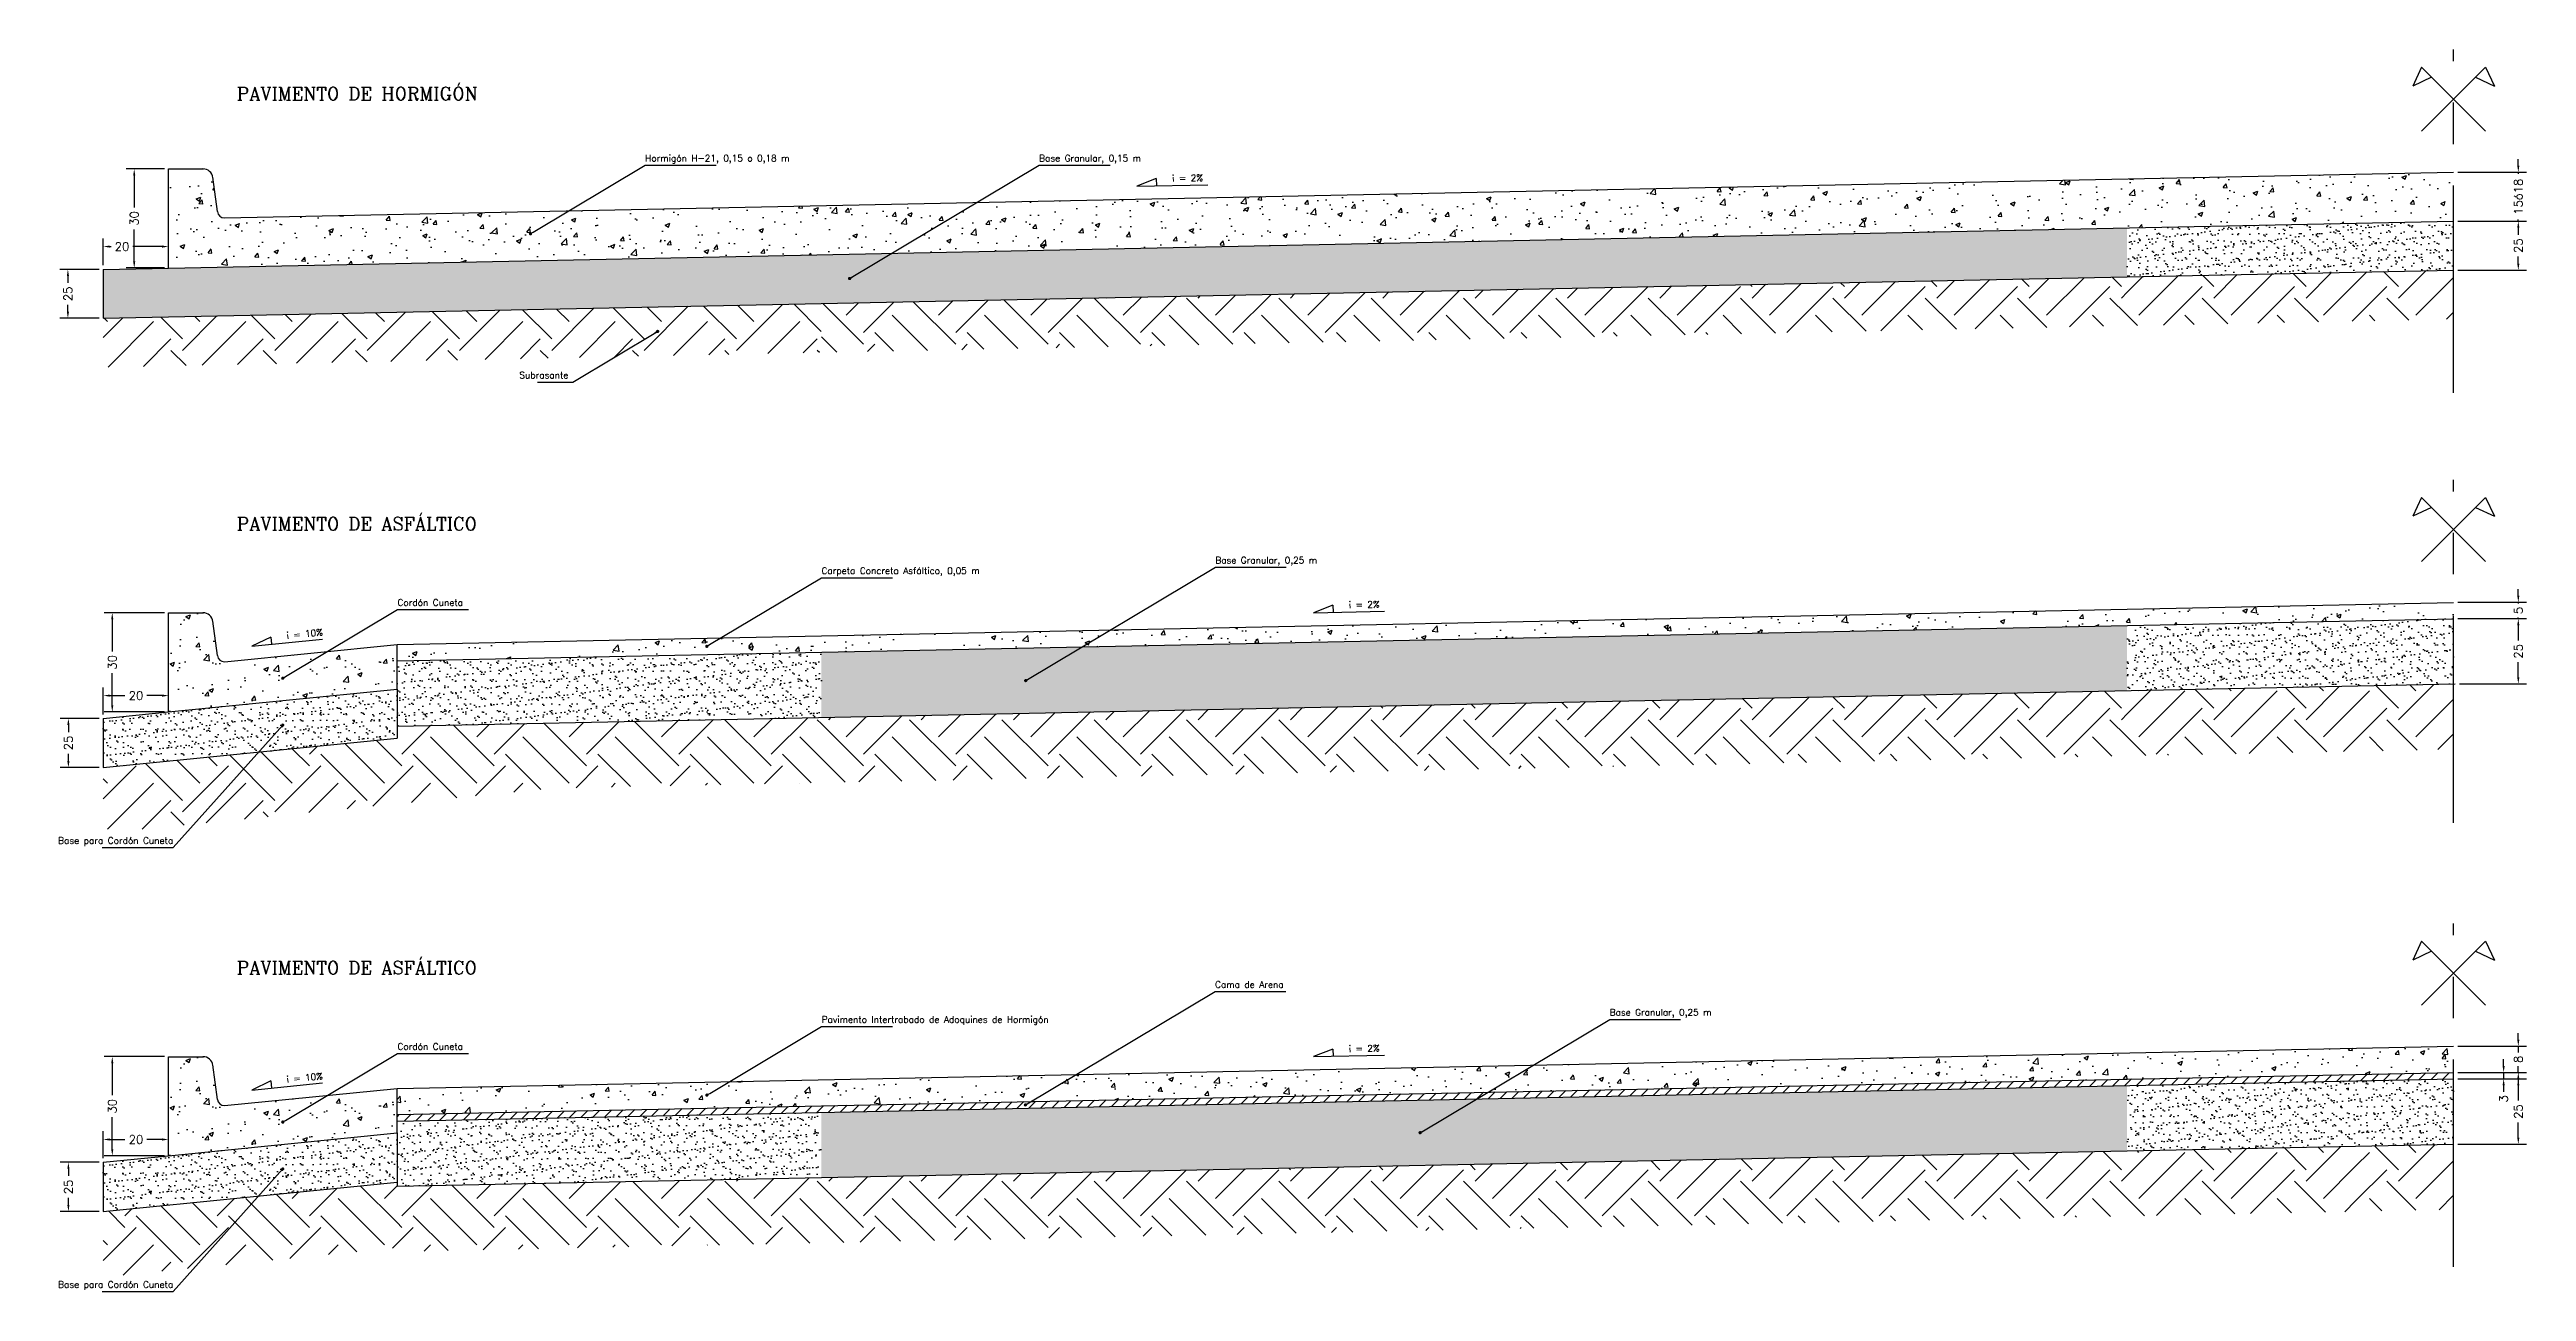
# Model space of a CAD drawing. Header units: millimetres. Extents: x 2417 to 3577, y 653 to 1650.
# Drawn here: x 2802.8 to 3182.2, y 653.1 to 843.4 of the extents above; entities that cross this region are included whole.
import ezdxf
from ezdxf.enums import TextEntityAlignment as Align

# ---------------------------------------------------------------- set-up
doc = ezdxf.new("R2010")
doc.units = ezdxf.units.MM
doc.header["$MEASUREMENT"] = 0
doc.linetypes.add('CENTER', pattern=[50.8, 31.75, -6.35, 6.35, -6.35])
for name, color, linetype in [('CordonIntegral', 2, 'Continuous'), ('Dim', 254, 'Continuous'), ('PavProyectado', 254, 'Continuous'), ('Textos', 4, 'Continuous')]:
    doc.layers.add(name, color=color, linetype=linetype)
doc.styles.add('ROMANC', font='romanc', dxfattribs={"height": 1})
doc.styles.add('ROMANT', font='romant')
doc.dimstyles.new('ISO-25_WS', dxfattribs={"dimtxt": 1.3, "dimasz": 1, "dimexe": 1.25, "dimexo": 0.625, "dimtad": 0, "dimzin": 0, "dimdsep": 46, "dimtxsty": 'ROMANT', "dimcen": 2.5, "dimadec": 0, "dimazin": 0, "dimtfac": 1, "dimtmove": 0, "dimatfit": 3, "dimfxl": 1, "dimtolj": 1, "dimtzin": 0, "dimarcsym": 0})
pattern_1 = [(50, (0, -6.1126), (7.172602, -0.627521), [0.75, -8.25]), (355, (0, -6.1126), (-1.387513, 7.521921), [0.6, -6.6]), (100.4514, (0.598, -6.165), (5.785094, 6.894395), [0.637402, -7.011421]), (46.1842, (0, -4.113), (10.67241, -1.65519), [1.125, -12.375]), (96.6356, (0.889, -4.25), (9.346627, 9.74118), [0.956103, -10.51713]), (351.1842, (0, -4.113), (9.34662, 9.741186), [0.9, -9.9]), (21, (1, -4.6126), (5.96907, -4.026189), [0.75, -8.25]), (326, (1, -4.6126), (2.433153, 7.2515), [0.6, -6.6]), (71.4514, (1.4974, -4.948), (8.402226, 3.225305), [0.637402, -7.011421]), (37.5, (0, -6.1126), (0.1215986, 3.3289385), [0, -6.52, 0, -6.7, 0, -6.625]), (7.5, (0, -6.1126), (2.6306954, 3.944117), [0, -3.82, 0, -6.37, 0, -2.525]), (327.5, (-2.23, -6.1126), (5.3382244, -0.2255487), [0, -2.5, 0, -7.8, 0, -10.35]), (317.5, (-3.23, -6.1126), (5.831862, 1.00105), [0, -3.25, 0, -5.18, 0, -7.35])]
pattern_2 = [(37.5, (0, -6.1126), (-0.06299336, 1.9268238), [0, -1.52, 0, -1.7, 0, -1.625]), (7.5, (0, -6.1126), (1.7697767, 2.822146), [0, -0.82, 0, -1.37, 0, -0.525]), (327.5, (-1.23, -6.1126), (3.1141419, 0.00565905), [0, -0.5, 0, -1.8, 0, -2.35]), (317.5, (-1.23, -6.1126), (3.0061266, 0.8776756), [0, -0.25, 0, -1.18, 0, -1.35])]
pattern_3 = [(45, (0, -6.113), (9e-16, 14.142136), [10, -10]), (45, (-2.652, -3.461), (9e-16, 14.142136), [10, -10]), (45, (-5.303, -0.809), (9e-16, 14.142136), [10, -10]), (135, (-5.303, 0.958), (-14.142136, 2e-15), [10, -10]), (135, (-2.652, 3.61), (-14.142136, 2e-15), [10, -10]), (135, (9e-16, 6.262), (-14.142136, 2e-15), [10, -10])]
pattern_4 = [(37.5, (0, 0), (-0.06299336, 1.9268238), [0, -1.52, 0, -1.7, 0, -1.625]), (7.5, (0, 0), (1.7697767, 2.822146), [0, -0.82, 0, -1.37, 0, -0.525]), (327.5, (-1.23, 0), (3.1141419, 0.00565905), [0, -0.5, 0, -1.8, 0, -2.35]), (317.5, (-1.23, 0), (3.0061266, 0.8776756), [0, -0.25, 0, -1.18, 0, -1.35])]
pattern_5 = [(50, (0, 0), (7.172602, -0.627521), [0.75, -8.25]), (355, (0, 0), (-1.387513, 7.521921), [0.6, -6.6]), (100.4514, (0.598, -0.052), (5.785094, 6.894395), [0.637402, -7.011421]), (46.1842, (0, 2), (10.67241, -1.65519), [1.125, -12.375]), (96.6356, (0.889, 1.862), (9.346627, 9.74118), [0.956103, -10.51713]), (351.1842, (0, 2), (9.34662, 9.741186), [0.9, -9.9]), (21, (1, 1.5), (5.96907, -4.026189), [0.75, -8.25]), (326, (1, 1.5), (2.433153, 7.2515), [0.6, -6.6]), (71.4514, (1.4974, 1.1645), (8.402226, 3.225305), [0.637402, -7.011421]), (37.5, (0, 0), (0.1215986, 3.3289385), [0, -6.52, 0, -6.7, 0, -6.625]), (7.5, (0, 0), (2.6306954, 3.944117), [0, -3.82, 0, -6.37, 0, -2.525]), (327.5, (-2.23, 0), (5.3382244, -0.2255487), [0, -2.5, 0, -7.8, 0, -10.35]), (317.5, (-3.23, 0), (5.831862, 1.00105), [0, -3.25, 0, -5.18, 0, -7.35])]
pattern_6 = [(37.5, (0, 5.5127), (-0.06299336, 1.9268238), [0, -1.52, 0, -1.7, 0, -1.625]), (7.5, (0, 5.5127), (1.7697767, 2.822146), [0, -0.82, 0, -1.37, 0, -0.525]), (327.5, (-1.23, 5.5127), (3.1141419, 0.00565905), [0, -0.5, 0, -1.8, 0, -2.35]), (317.5, (-1.23, 5.5127), (3.0061266, 0.8776756), [0, -0.25, 0, -1.18, 0, -1.35])]
pattern_7 = [(50, (0, 4.013), (7.172602, -0.627521), [0.75, -8.25]), (355, (0, 4.013), (-1.387513, 7.521921), [0.6, -6.6]), (100.4514, (0.598, 3.9604), (5.785094, 6.894395), [0.637402, -7.011421]), (46.1842, (0, 6.013), (10.67241, -1.65519), [1.125, -12.375]), (96.6356, (0.889, 5.875), (9.346627, 9.74118), [0.956103, -10.51713]), (351.1842, (0, 6.013), (9.34662, 9.741186), [0.9, -9.9]), (21, (1, 5.513), (5.96907, -4.026189), [0.75, -8.25]), (326, (1, 5.513), (2.433153, 7.2515), [0.6, -6.6]), (71.4514, (1.4974, 5.177), (8.402226, 3.225305), [0.637402, -7.011421]), (37.5, (0, 4.0127), (0.1215986, 3.3289385), [0, -6.52, 0, -6.7, 0, -6.625]), (7.5, (0, 4.0127), (2.6306954, 3.944117), [0, -3.82, 0, -6.37, 0, -2.525]), (327.5, (-2.23, 4.0127), (5.3382244, -0.2255487), [0, -2.5, 0, -7.8, 0, -10.35]), (317.5, (-3.23, 4.0127), (5.831862, 1.00105), [0, -3.25, 0, -5.18, 0, -7.35])]

msp = doc.modelspace()

# ---------------------------------------------------------------- texts
at = {"layer": 'Textos', "style": 'ROMANC'}
for s, height, p in [('PAVIMENTO DE HORMIGÓN', 2, (2831.46, 835.61)), ('Hormigón H-21, 0,15 o 0,18 m', 1, (2894.006, 826.224)), ('Base Granular, 0,15 m', 1, (2954.353, 826.224)), ('PAVIMENTO DE ASFÁLTICO', 2, (2831.46, 769.71)), ('Carpeta Concreto Asfáltico, 0,05 m', 1, (2921.019, 763.023)), ('Base Granular, 0,25 m', 1, (2981.333, 764.628)), ('Cordón Cuneta', 1, (2856.071, 758.141)), ('PAVIMENTO DE ASFÁLTICO', 2, (2831.46, 701.71)), ('Cama de Arena', 1, (2981.287, 699.627)), ('Pavimento Intertrabado de Adoquines de Hormigón', 1, (2921.034, 694.273)), ('Base Granular, 0,25 m', 1, (3041.737, 695.365)), ('Cordón Cuneta', 1, (2856.071, 690.141))]:
    msp.add_text(s, height=height, dxfattribs=at).set_placement(p)
for s, rotation, p in [('i = 2%', 1.17457, (2974.732, 823.127)), ('i = 2%', 1.17457, (3001.789, 757.782)), ('i = 10%', 5.71059, (2839.129, 753.08)), ('i = 2%', 1.17457, (3001.789, 689.782)), ('i = 10%', 5.71059, (2839.129, 685.08))]:
    msp.add_text(s, height=1, rotation=rotation, dxfattribs=at).set_placement(p)
for s, p in [('Subrasante ', (2882.921, 792.989)), ('Base para Cordón Cuneta', (2821.711, 721.68)), ('Base para Cordón Cuneta', (2821.711, 653.68))]:
    msp.add_text(s, height=1, dxfattribs=at).set_placement(p, align=Align.RIGHT)

# ---------------------------------------------------------------- blocks, each defined once
blk = doc.blocks.new('*D144')
at = {"layer": 'DEFPOINTS', "color": 0}
for p in [(2811, 809.69), (2805.58, 802.19), (2811, 802.19)]:
    blk.add_point(p, dxfattribs=at)
at = {"layer": 'Dim', "color": 0, "lineweight": -2}
for p, q in [((2810.37, 809.69), (2804.33, 809.69)), ((2805.58, 808.69), (2805.58, 807.62)), ((2810.37, 802.19), (2804.33, 802.19)), ((2805.58, 803.19), (2805.58, 804.26))]:
    blk.add_line(p, q, dxfattribs=at)
at = {"layer": 'Dim', "color": 0}
for points in [[(2805.42, 808.69), (2805.75, 808.69), (2805.58, 809.69)], [(2805.42, 803.19), (2805.75, 803.19), (2805.58, 802.19)]]:
    blk.add_solid(points, dxfattribs=at)
at = {"layer": 'Dim', "color": 0, "insert": (2805.58, 805.94), "char_height": 1.3, "attachment_point": 5, "rotation": 90, "style": 'ROMANT'}
blk.add_mtext('\\A1;25', dxfattribs=at)
blk = doc.blocks.new('*D145')
at = {"layer": 'DEFPOINTS', "color": 0}
for p in [(2821, 825.08), (2815.74, 809.9), (2821, 809.9)]:
    blk.add_point(p, dxfattribs=at)
at = {"layer": 'Dim', "color": 0, "lineweight": -2}
for p, q in [((2820.37, 825.08), (2814.49, 825.08)), ((2815.74, 824.08), (2815.74, 819.16)), ((2815.74, 810.9), (2815.74, 815.81)), ((2820.37, 809.9), (2814.49, 809.9))]:
    blk.add_line(p, q, dxfattribs=at)
at = {"layer": 'Dim', "color": 0}
for points in [[(2815.57, 824.08), (2815.9, 824.08), (2815.74, 825.08)], [(2815.57, 810.9), (2815.9, 810.9), (2815.74, 809.9)]]:
    blk.add_solid(points, dxfattribs=at)
at = {"layer": 'Dim', "color": 0, "insert": (2815.74, 817.49), "char_height": 1.3, "attachment_point": 5, "rotation": 90, "style": 'ROMANT'}
blk.add_mtext('\\A1;30', dxfattribs=at)
blk = doc.blocks.new('PUNTO')
at = {"color": 0, "linetype": 'ByBlock'}
blk.add_line((-0.5, 0), (-1, 0), dxfattribs=at)
at = {"color": 0, "linetype": 'ByBlock', "const_width": 0.5}
blk.add_lwpolyline([(-0.25, 0, 1), (0.25, 0, 1)], format="xyb", close=True, dxfattribs=at)
blk = doc.blocks.new('*D147')
at = {"layer": 'DEFPOINTS', "color": 0}
for p in [(2821, 757.08), (2812.38, 741.9), (2821, 741.9)]:
    blk.add_point(p, dxfattribs=at)
at = {"layer": 'Dim', "color": 0, "lineweight": -2}
for p, q in [((2820.37, 757.08), (2811.13, 757.08)), ((2812.38, 756.08), (2812.38, 751.16)), ((2812.38, 742.9), (2812.38, 747.81)), ((2820.37, 741.9), (2811.13, 741.9))]:
    blk.add_line(p, q, dxfattribs=at)
at = {"layer": 'Dim', "color": 0}
for points in [[(2812.21, 756.08), (2812.54, 756.08), (2812.38, 757.08)], [(2812.21, 742.9), (2812.54, 742.9), (2812.38, 741.9)]]:
    blk.add_solid(points, dxfattribs=at)
at = {"layer": 'Dim', "color": 0, "insert": (2812.38, 749.49), "char_height": 1.3, "attachment_point": 5, "rotation": 90, "style": 'ROMANT'}
blk.add_mtext('\\A1;30', dxfattribs=at)
blk = doc.blocks.new('*D146')
at = {"layer": 'DEFPOINTS', "color": 0}
for p in [(2811, 740.9), (2805.66, 733.36), (2811, 733.36)]:
    blk.add_point(p, dxfattribs=at)
at = {"layer": 'Dim', "color": 0, "lineweight": -2}
for p, q in [((2810.37, 740.9), (2804.41, 740.9)), ((2805.66, 739.9), (2805.66, 738.81)), ((2810.37, 733.36), (2804.41, 733.36)), ((2805.66, 734.36), (2805.66, 735.45))]:
    blk.add_line(p, q, dxfattribs=at)
at = {"layer": 'Dim', "color": 0}
for points in [[(2805.49, 739.9), (2805.82, 739.9), (2805.66, 740.9)], [(2805.49, 734.36), (2805.82, 734.36), (2805.66, 733.36)]]:
    blk.add_solid(points, dxfattribs=at)
at = {"layer": 'Dim', "color": 0, "insert": (2805.66, 737.13), "char_height": 1.3, "attachment_point": 5, "rotation": 90, "style": 'ROMANT'}
blk.add_mtext('\\A1;25', dxfattribs=at)
blk = doc.blocks.new('*D150')
at = {"layer": 'DEFPOINTS', "color": 0}
for p in [(3171.05, 756.18), (3171.25, 746.18), (3180.91, 746.18)]:
    blk.add_point(p, dxfattribs=at)
at = {"layer": 'Dim', "color": 0, "lineweight": -2}
for p, q in [((3171.67, 756.18), (3182.16, 756.18)), ((3180.91, 755.18), (3180.91, 752.85)), ((3180.91, 747.18), (3180.91, 749.5)), ((3171.88, 746.18), (3182.16, 746.18))]:
    blk.add_line(p, q, dxfattribs=at)
at = {"layer": 'Dim', "color": 0}
for points in [[(3180.74, 755.18), (3181.07, 755.18), (3180.91, 756.18)], [(3180.74, 747.18), (3181.07, 747.18), (3180.91, 746.18)]]:
    blk.add_solid(points, dxfattribs=at)
at = {"layer": 'Dim', "color": 0, "insert": (3180.91, 751.18), "char_height": 1.3, "attachment_point": 5, "rotation": 90, "style": 'ROMANT'}
blk.add_mtext('\\A1;25', dxfattribs=at)
blk = doc.blocks.new('*D149')
at = {"layer": 'DEFPOINTS', "color": 0}
for p in [(3171, 758.68), (3171.05, 756.18), (3180.91, 756.18)]:
    blk.add_point(p, dxfattribs=at)
at = {"layer": 'Dim', "color": 0, "lineweight": -2}
for p, q in [((3180.91, 759.68), (3180.91, 760.68)), ((3171.62, 758.68), (3182.16, 758.68)), ((3171.67, 756.18), (3182.16, 756.18)), ((3180.91, 758.68), (3180.91, 758.48)), ((3180.91, 756.18), (3180.91, 756.37)), ((3180.91, 755.18), (3180.91, 754.18))]:
    blk.add_line(p, q, dxfattribs=at)
at = {"layer": 'Dim', "color": 0}
for points in [[(3180.74, 759.68), (3181.07, 759.68), (3180.91, 758.68)], [(3180.74, 755.18), (3181.07, 755.18), (3180.91, 756.18)]]:
    blk.add_solid(points, dxfattribs=at)
at = {"layer": 'Dim', "color": 0, "insert": (3180.91, 757.43), "char_height": 1.3, "attachment_point": 5, "rotation": 90, "style": 'ROMANT'}
blk.add_mtext('\\A1;5', dxfattribs=at)
blk = doc.blocks.new('*D152')
at = {"layer": 'DEFPOINTS', "color": 0}
for p in [(3171, 824.58), (3171, 817.07), (3180.91, 817.07)]:
    blk.add_point(p, dxfattribs=at)
at = {"layer": 'Dim', "color": 0, "lineweight": -2}
for p, q in [((3171.62, 824.58), (3182.16, 824.58)), ((3180.91, 825.58), (3180.91, 826.58)), ((3180.91, 824.58), (3180.91, 824.3)), ((3171.62, 817.07), (3182.16, 817.07)), ((3180.91, 817.07), (3180.91, 817.35)), ((3180.91, 816.07), (3180.91, 815.07))]:
    blk.add_line(p, q, dxfattribs=at)
at = {"layer": 'Dim', "color": 0}
for points in [[(3180.74, 825.58), (3181.07, 825.58), (3180.91, 824.58)], [(3180.74, 816.07), (3181.07, 816.07), (3180.91, 817.07)]]:
    blk.add_solid(points, dxfattribs=at)
at = {"layer": 'Dim', "color": 0, "insert": (3180.91, 820.82), "char_height": 1.3, "attachment_point": 5, "rotation": 90, "style": 'ROMANT'}
blk.add_mtext('\\A1;15ó18', dxfattribs=at)
blk = doc.blocks.new('*D151')
at = {"layer": 'DEFPOINTS', "color": 0}
for p in [(3171, 817.07), (3171, 809.57), (3180.91, 809.57)]:
    blk.add_point(p, dxfattribs=at)
at = {"layer": 'Dim', "color": 0, "lineweight": -2}
for p, q in [((3171.62, 817.07), (3182.16, 817.07)), ((3180.91, 816.07), (3180.91, 815)), ((3171.62, 809.57), (3182.16, 809.57)), ((3180.91, 810.57), (3180.91, 811.65))]:
    blk.add_line(p, q, dxfattribs=at)
at = {"layer": 'Dim', "color": 0}
for points in [[(3180.74, 816.07), (3181.07, 816.07), (3180.91, 817.07)], [(3180.74, 810.57), (3181.07, 810.57), (3180.91, 809.57)]]:
    blk.add_solid(points, dxfattribs=at)
at = {"layer": 'Dim', "color": 0, "insert": (3180.91, 813.32), "char_height": 1.3, "attachment_point": 5, "rotation": 90, "style": 'ROMANT'}
blk.add_mtext('\\A1;25', dxfattribs=at)
blk = doc.blocks.new('*D153')
at = {"layer": 'DEFPOINTS', "color": 0}
for p in [(2821, 689.08), (2812.38, 673.9), (2821, 673.9)]:
    blk.add_point(p, dxfattribs=at)
at = {"layer": 'Dim', "color": 0, "lineweight": -2}
for p, q in [((2820.37, 689.08), (2811.13, 689.08)), ((2812.38, 688.08), (2812.38, 683.16)), ((2812.38, 674.9), (2812.38, 679.81)), ((2820.37, 673.9), (2811.13, 673.9))]:
    blk.add_line(p, q, dxfattribs=at)
at = {"layer": 'Dim', "color": 0}
for points in [[(2812.21, 688.08), (2812.54, 688.08), (2812.38, 689.08)], [(2812.21, 674.9), (2812.54, 674.9), (2812.38, 673.9)]]:
    blk.add_solid(points, dxfattribs=at)
at = {"layer": 'Dim', "color": 0, "insert": (2812.38, 681.49), "char_height": 1.3, "attachment_point": 5, "rotation": 90, "style": 'ROMANT'}
blk.add_mtext('\\A1;30', dxfattribs=at)
blk = doc.blocks.new('*D155')
at = {"layer": 'DEFPOINTS', "color": 0}
for p in [(3171, 690.68), (3171, 686.67), (3180.91, 686.67)]:
    blk.add_point(p, dxfattribs=at)
at = {"layer": 'Dim', "color": 0, "lineweight": -2}
for p, q in [((3171.62, 690.68), (3182.16, 690.68)), ((3180.91, 691.68), (3180.91, 692.68)), ((3180.91, 690.68), (3180.91, 689.73)), ((3180.91, 686.67), (3180.91, 687.62)), ((3171.62, 686.67), (3182.16, 686.67)), ((3180.91, 685.67), (3180.91, 684.67))]:
    blk.add_line(p, q, dxfattribs=at)
at = {"layer": 'Dim', "color": 0}
for points in [[(3180.74, 691.68), (3181.07, 691.68), (3180.91, 690.68)], [(3180.74, 685.67), (3181.07, 685.67), (3180.91, 686.67)]]:
    blk.add_solid(points, dxfattribs=at)
at = {"layer": 'Dim', "color": 0, "insert": (3180.91, 688.67), "char_height": 1.3, "attachment_point": 5, "rotation": 90, "style": 'ROMANT'}
blk.add_mtext('\\A1;8', dxfattribs=at)
blk = doc.blocks.new('*D154')
at = {"layer": 'DEFPOINTS', "color": 0}
for p in [(3171, 686.67), (3171, 685.67), (3178.66, 685.67)]:
    blk.add_point(p, dxfattribs=at)
at = {"layer": 'Dim', "color": 0, "lineweight": -2}
for p, q in [((3178.66, 687.67), (3178.66, 688.67)), ((3171.62, 686.67), (3179.91, 686.67)), ((3171.62, 685.67), (3179.91, 685.67)), ((3178.66, 686.67), (3178.66, 685.67)), ((3178.66, 684.67), (3178.66, 683.67))]:
    blk.add_line(p, q, dxfattribs=at)
at = {"layer": 'Dim', "color": 0}
for points in [[(3178.49, 687.67), (3178.83, 687.67), (3178.66, 686.67)], [(3178.49, 684.67), (3178.83, 684.67), (3178.66, 685.67)]]:
    blk.add_solid(points, dxfattribs=at)
at = {"layer": 'Dim', "color": 0, "insert": (3178.66, 682.62), "char_height": 1.3, "attachment_point": 5, "rotation": 90, "style": 'ROMANT'}
blk.add_mtext('\\A1;3', dxfattribs=at)
blk = doc.blocks.new('*D156')
at = {"layer": 'DEFPOINTS', "color": 0}
for p in [(3171, 685.67), (3171, 675.67), (3180.91, 675.67)]:
    blk.add_point(p, dxfattribs=at)
at = {"layer": 'Dim', "color": 0, "lineweight": -2}
for p, q in [((3171.62, 685.67), (3182.16, 685.67)), ((3180.91, 684.67), (3180.91, 682.35)), ((3171.62, 675.67), (3182.16, 675.67)), ((3180.91, 676.67), (3180.91, 679))]:
    blk.add_line(p, q, dxfattribs=at)
at = {"layer": 'Dim', "color": 0}
for points in [[(3180.74, 684.67), (3181.07, 684.67), (3180.91, 685.67)], [(3180.74, 676.67), (3181.07, 676.67), (3180.91, 675.67)]]:
    blk.add_solid(points, dxfattribs=at)
at = {"layer": 'Dim', "color": 0, "insert": (3180.91, 680.67), "char_height": 1.3, "attachment_point": 5, "rotation": 90, "style": 'ROMANT'}
blk.add_mtext('\\A1;25', dxfattribs=at)
blk = doc.blocks.new('*D157')
at = {"layer": 'DEFPOINTS', "color": 0}
for p in [(2821, 813.18), (2811, 809.69), (2821, 809.9)]:
    blk.add_point(p, dxfattribs=at)
at = {"layer": 'Dim', "color": 0, "lineweight": -2}
for p, q in [((2811, 810.32), (2811, 814.43)), ((2812, 813.18), (2812.19, 813.18)), ((2820, 813.18), (2815.55, 813.18)), ((2821, 810.52), (2821, 814.43))]:
    blk.add_line(p, q, dxfattribs=at)
at = {"layer": 'Dim', "color": 0}
for points in [[(2812, 813.35), (2812, 813.02), (2811, 813.18)], [(2820, 813.35), (2820, 813.02), (2821, 813.18)]]:
    blk.add_solid(points, dxfattribs=at)
at = {"layer": 'Dim', "color": 0, "insert": (2813.87, 813.18), "char_height": 1.3, "attachment_point": 5, "style": 'ROMANT'}
blk.add_mtext('\\A1;20', dxfattribs=at)
blk = doc.blocks.new('*D158')
at = {"layer": 'DEFPOINTS', "color": 0}
for p in [(2821, 744.39), (2811, 740.9), (2821, 741.9)]:
    blk.add_point(p, dxfattribs=at)
at = {"layer": 'Dim', "color": 0, "lineweight": -2}
for p, q in [((2811, 741.52), (2811, 745.64)), ((2812, 744.39), (2814.32, 744.39)), ((2820, 744.39), (2817.67, 744.39)), ((2821, 742.52), (2821, 745.64))]:
    blk.add_line(p, q, dxfattribs=at)
at = {"layer": 'Dim', "color": 0}
for points in [[(2812, 744.56), (2812, 744.22), (2811, 744.39)], [(2820, 744.56), (2820, 744.22), (2821, 744.39)]]:
    blk.add_solid(points, dxfattribs=at)
at = {"layer": 'Dim', "color": 0, "insert": (2816, 744.39), "char_height": 1.3, "attachment_point": 5, "style": 'ROMANT'}
blk.add_mtext('\\A1;20', dxfattribs=at)
blk = doc.blocks.new('*D159')
at = {"layer": 'DEFPOINTS', "color": 0}
for p in [(2811, 672.9), (2805.66, 665.36), (2811, 665.36)]:
    blk.add_point(p, dxfattribs=at)
at = {"layer": 'Dim', "color": 0, "lineweight": -2}
for p, q in [((2810.37, 672.9), (2804.41, 672.9)), ((2805.66, 671.9), (2805.66, 670.81)), ((2810.37, 665.36), (2804.41, 665.36)), ((2805.66, 666.36), (2805.66, 667.45))]:
    blk.add_line(p, q, dxfattribs=at)
at = {"layer": 'Dim', "color": 0}
for points in [[(2805.49, 671.9), (2805.82, 671.9), (2805.66, 672.9)], [(2805.49, 666.36), (2805.82, 666.36), (2805.66, 665.36)]]:
    blk.add_solid(points, dxfattribs=at)
at = {"layer": 'Dim', "color": 0, "insert": (2805.66, 669.13), "char_height": 1.3, "attachment_point": 5, "rotation": 90, "style": 'ROMANT'}
blk.add_mtext('\\A1;25', dxfattribs=at)
blk = doc.blocks.new('*D160')
at = {"layer": 'DEFPOINTS', "color": 0}
for p in [(2821, 676.39), (2811, 672.9), (2821, 673.9)]:
    blk.add_point(p, dxfattribs=at)
at = {"layer": 'Dim', "color": 0, "lineweight": -2}
for p, q in [((2811, 673.52), (2811, 677.64)), ((2812, 676.39), (2814.32, 676.39)), ((2820, 676.39), (2817.67, 676.39)), ((2821, 674.52), (2821, 677.64))]:
    blk.add_line(p, q, dxfattribs=at)
at = {"layer": 'Dim', "color": 0}
for points in [[(2812, 676.56), (2812, 676.22), (2811, 676.39)], [(2820, 676.56), (2820, 676.22), (2821, 676.39)]]:
    blk.add_solid(points, dxfattribs=at)
at = {"layer": 'Dim', "color": 0, "insert": (2816, 676.39), "char_height": 1.3, "attachment_point": 5, "style": 'ROMANT'}
blk.add_mtext('\\A1;20', dxfattribs=at)

# ---------------------------------------------------------------- dimensions: what is measured, and where the dimension line sits
at = {"layer": 'Dim'}
for base, p1, p2, text, picture, middle in [((2815.736, 809.898), (2820.995, 825.075), (2820.995, 809.898), '30', '*D145', (2815.736, 817.486)), ((3180.907, 809.572), (3170.995, 817.074), (3170.995, 809.572), '25', '*D151', (3180.907, 813.323)), ((2805.583, 802.191), (2810.995, 809.693), (2810.995, 802.191), '25', '*D144', (2805.583, 805.942)), ((2812.378, 741.898), (2820.995, 757.075), (2820.995, 741.898), '30', '*D147', (2812.378, 749.486)), ((3180.907, 746.178), (3171.046, 756.176), (3171.251, 746.178), '25', '*D150', (3180.907, 751.177)), ((2812.378, 673.898), (2820.995, 689.075), (2820.995, 673.898), '30', '*D153', (2812.378, 681.486)), ((3178.659, 685.674), (3170.995, 686.674), (3170.995, 685.674), '3', '*D154', (3178.659, 682.615))]:
    dim = msp.add_linear_dim(base=base, p1=p1, p2=p2, angle=90, text=text, dimstyle='ISO-25_WS', dxfattribs=at)
    dim.commit()
    dim.dimension.update_dxf_attribs({"geometry": picture, "text_midpoint": middle})
for base, p1, p2, text, picture, middle in [((3180.907, 817.074), (3170.995, 824.575), (3170.995, 817.074), '15ó18', '*D152', (3180.907, 820.825)), ((3180.907, 756.176), (3170.995, 758.675), (3171.046, 756.176), '5', '*D149', (3180.907, 757.425)), ((2805.658, 733.36), (2810.995, 740.898), (2810.995, 733.36), '25', '*D146', (2805.658, 737.129)), ((3180.907, 686.674), (3170.995, 690.675), (3170.995, 686.674), '8', '*D155', (3180.907, 688.675)), ((3180.907, 675.672), (3170.995, 685.674), (3170.995, 675.672), '25', '*D156', (3180.907, 680.673)), ((2805.658, 665.36), (2810.995, 672.898), (2810.995, 665.36), '25', '*D159', (2805.658, 669.129))]:
    dim = msp.add_linear_dim(base=base, p1=p1, p2=p2, angle=90, text=text, dimstyle='ISO-25_WS', dxfattribs=at)
    dim.commit()
    dim.dimension.update_dxf_attribs({"geometry": picture, "text_midpoint": middle, "dimtype": 160})
for base, p1, p2, picture, middle in [((2820.995, 813.184), (2810.995, 809.693), (2820.995, 809.898), '*D157', (2813.871, 813.184)), ((2820.995, 744.389), (2810.995, 740.898), (2820.995, 741.898), '*D158', (2815.995, 744.389)), ((2820.995, 676.389), (2810.995, 672.898), (2820.995, 673.898), '*D160', (2815.995, 676.389))]:
    dim = msp.add_linear_dim(base=base, p1=p1, p2=p2, text='20', dimstyle='ISO-25_WS', dxfattribs=at)
    dim.commit()
    dim.dimension.update_dxf_attribs({"geometry": picture, "text_midpoint": middle, "dimtype": 160})

# ---------------------------------------------------------------- hatches: boundary and pattern name
at = {"layer": 'PavProyectado'}
h = msp.add_hatch(dxfattribs=at)
h.set_pattern_fill('AR-CONC', color=8, style=0)
h.set_pattern_definition(pattern_1)
h.paths.add_polyline_path([(2920.995, 819.45), (2829.581, 817.575, -0.3949958), (2828.495, 818.539), (2827.763, 823.87, 0.3520083), (2826.367, 825.075), (2820.995, 825.075), (2820.995, 809.898), (2920.995, 811.948)])
h = msp.add_hatch(dxfattribs=at)
h.set_pattern_fill('AR-CONC', color=8, style=0)
h.set_pattern_definition(pattern_1)
h.paths.add_polyline_path([(3120.995, 823.55), (3020.995, 821.5), (3020.995, 813.998), (3120.995, 816.049)])
h = msp.add_hatch(dxfattribs=at)
h.set_pattern_fill('AR-CONC', color=8, style=0)
h.set_pattern_definition(pattern_1)
h.paths.add_polyline_path([(3170.995, 824.575), (3120.995, 823.55), (3120.995, 816.049), (3170.995, 817.074)])
h = msp.add_hatch(dxfattribs=at)
h.set_pattern_fill('AR-CONC', color=8, style=0)
h.set_pattern_definition(pattern_1)
h.paths.add_polyline_path([(3020.995, 821.5), (2920.995, 819.45), (2920.995, 811.948), (3020.995, 813.998)])
h = msp.add_hatch(dxfattribs=at)
h.set_pattern_fill('AR-SAND', color=256, style=0)
h.set_pattern_definition(pattern_2)
h.paths.add_polyline_path([(3120.995, 816.049), (3020.995, 813.998), (3020.995, 806.497), (3120.995, 808.547)])
h = msp.add_hatch(dxfattribs=at)
h.set_pattern_fill('AR-SAND', color=256, style=0)
h.set_pattern_definition(pattern_2)
h.paths.add_polyline_path([(3170.995, 817.074), (3120.995, 816.049), (3120.995, 808.547), (3170.995, 809.572)])
h = msp.add_hatch(dxfattribs=at)
h.set_pattern_fill('AR-SAND', color=256, style=0)
h.set_pattern_definition(pattern_4)
h.paths.add_polyline_path([(2921.432, 811.957), (2820.995, 809.898), (2810.995, 809.693), (2810.995, 802.191), (2921.339, 804.453)])
h = msp.add_hatch(dxfattribs=at)
h.set_pattern_fill('AR-SAND', color=256, style=0)
h.set_pattern_definition(pattern_2)
h.paths.add_polyline_path([(3020.995, 813.998), (2920.995, 811.948), (2920.995, 804.446), (3020.995, 806.497)])
h = msp.add_hatch(dxfattribs=at)
h.set_pattern_fill('EARTH', color=256, scale=40, angle=45, style=0)
h.set_pattern_definition(pattern_3)
h.paths.add_polyline_path([(3120.995, 808.547), (3020.995, 806.497), (3020.995, 798.995), (3120.995, 801.045)])
h = msp.add_hatch(dxfattribs=at)
h.set_pattern_fill('EARTH', color=256, scale=40, angle=45, style=0)
h.set_pattern_definition(pattern_3)
h.paths.add_polyline_path([(3170.995, 809.572), (3120.995, 808.547), (3120.995, 801.045), (3170.995, 802.071)])
h = msp.add_hatch(dxfattribs=at)
h.set_pattern_fill('EARTH', color=256, scale=40, angle=45, style=0)
h.paths.add_polyline_path([(2896.021, 800.246, -1), (2895.807, 800.117), (2889.417, 796.297), (2921.044, 796.946), (2920.89, 804.444), (2810.995, 802.191), (2810.995, 794.69), (2889.417, 796.297), (2895.807, 800.117, -1)])
h = msp.add_hatch(dxfattribs=at)
h.set_pattern_fill('EARTH', color=256, scale=40, angle=45, style=0)
h.set_pattern_definition(pattern_3)
h.paths.add_polyline_path([(3020.995, 806.497), (2920.995, 804.446), (2920.995, 796.945), (3020.995, 798.995)])
h = msp.add_hatch(dxfattribs=at)
h.set_pattern_fill('AR-CONC', color=8, style=0)
h.set_pattern_definition([(50, (0, 0), (7.172602, -0.627521), [0.75, -8.25]), (355, (0, 0), (-1.387513, 7.521921), [0.6, -6.6]), (100.4514, (0.598, -0.052), (5.785094, 6.894395), [0.637402, -7.011421]), (46.1842, (0, 2), (10.67241, -1.65519), [1.125, -12.375]), (96.6356, (0.889, 1.862), (9.346627, 9.74118), [0.956103, -10.51713]), (351.1842, (0, 2), (9.34662, 9.741186), [0.9, -9.9]), (21, (1, 1.5), (5.96907, -4.026189), [0.75, -8.25]), (326, (1, 1.5), (2.433153, 7.2515), [0.6, -6.6]), (71.4514, (1.4974, 1.1645), (8.402226, 3.225305), [0.637402, -7.011421]), (37.5, (0, 0), (0.1215986, 3.3289385), [0, -6.52, 0, -6.7, 0, -6.625]), (7.5, (0, 0), (2.6306954, 3.944117), [0, -3.82, 0, -6.37, 0, -2.525]), (327.5, (-2.23, 0), (5.3382244, -0.2255487), [0, -2.5, 0, -7.8, 0, -10.35]), (317.5, (-3.23, 0), (5.831862, 1.00105), [0, -3.25, 0, -5.18, 0, -7.35])])
h.paths.add_polyline_path([(2855.995, 752.217), (2829.581, 749.575, -0.3949958), (2828.495, 750.539), (2827.763, 755.87, 0.3520083), (2826.367, 757.075), (2820.995, 757.075), (2820.995, 741.898), (2855.995, 745.398)])
h.paths.add_polyline_path([(2838.388, 746.993, -1), (2838.602, 747.121, -1)], flags=16)
h = msp.add_hatch(dxfattribs=at)
h.set_pattern_fill('AR-CONC', color=8, style=0)
h.set_pattern_definition(pattern_5)
h.paths.add_polyline_path([(2965.285, 754.457), (2920.995, 753.549), (2920.995, 751.049), (2960.954, 751.868)])
h.paths.add_polyline_path([(3020.995, 755.6), (2965.285, 754.457), (2960.954, 751.868), (3020.995, 753.099)])
h = msp.add_hatch(dxfattribs=at)
h.set_pattern_fill('AR-CONC', color=8, style=0)
h.set_pattern_definition(pattern_5)
h.paths.add_polyline_path([(3120.995, 755.149), (3120.995, 757.65), (3020.995, 755.6), (3020.995, 753.099)])
h = msp.add_hatch(dxfattribs=at)
h.set_pattern_fill('AR-SAND', color=256, style=0)
h.set_pattern_definition(pattern_4)
h.paths.add_polyline_path([(3120.995, 755.149), (3020.995, 753.099), (3020.995, 743.097), (3120.995, 745.147)])
h = msp.add_hatch(dxfattribs=at)
h.set_pattern_fill('AR-CONC', color=8, style=0)
h.set_pattern_definition(pattern_5)
h.paths.add_polyline_path([(3170.995, 758.675), (3120.995, 757.65), (3120.995, 755.149), (3170.995, 756.175)])
h = msp.add_hatch(dxfattribs=at)
h.set_pattern_fill('AR-SAND', color=256, style=0)
h.set_pattern_definition(pattern_4)
h.paths.add_polyline_path([(3170.995, 756.175), (3120.995, 755.149), (3120.995, 745.147), (3170.995, 746.173)])
h = msp.add_hatch(dxfattribs=at)
h.set_pattern_fill('AR-CONC', color=8, style=0)
h.set_pattern_definition(pattern_5)
h.paths.add_polyline_path([(2920.995, 753.549), (2905.609, 753.234), (2903.872, 752.196), (2903.55, 752.003, -1), (2903.336, 751.875, -1), (2903.55, 752.003), (2903.872, 752.196), (2905.609, 753.234), (2855.995, 752.217), (2855.995, 749.716), (2920.995, 751.049)])
h = msp.add_hatch(dxfattribs=at)
h.set_pattern_fill('AR-SAND', color=256, style=0)
h.set_pattern_definition(pattern_4)
h.paths.add_polyline_path([(3020.995, 753.099), (2960.954, 751.868), (2952.399, 746.754, -1), (2952.184, 746.625, -1), (2952.399, 746.754), (2952.721, 746.946), (2960.954, 751.868), (2920.995, 751.049), (2920.995, 741.047), (3020.995, 743.097)])
h = msp.add_hatch(dxfattribs=at)
h.set_pattern_fill('AR-SAND', color=256, style=0)
h.set_pattern_definition(pattern_4)
h.paths.add_polyline_path([(2920.995, 751.049), (2855.995, 749.716), (2855.995, 739.714), (2920.995, 741.047)])
h = msp.add_hatch(dxfattribs=at)
h.set_pattern_fill('AR-SAND', color=256, style=0)
h.set_pattern_definition(pattern_4)
h.paths.add_polyline_path([(2855.995, 745.398), (2820.995, 741.898), (2810.995, 740.898), (2810.995, 733.36), (2855.995, 737.86)])
h = msp.add_hatch(dxfattribs=at)
h.set_pattern_fill('EARTH', color=256, scale=40, angle=45, style=0)
h.paths.add_polyline_path([(3120.995, 745.147), (3020.995, 743.097), (3020.995, 733.095), (3120.995, 735.145)])
h = msp.add_hatch(dxfattribs=at)
h.set_pattern_fill('EARTH', color=256, scale=40, angle=45, style=0)
h.paths.add_polyline_path([(3170.995, 746.173), (3120.995, 745.147), (3120.995, 735.145), (3170.995, 736.17)])
h = msp.add_hatch(dxfattribs=at)
h.set_pattern_fill('EARTH', color=256, scale=40, angle=45, style=0)
h.paths.add_polyline_path([(2920.995, 741.047), (2855.995, 739.714), (2855.995, 737.86), (2834.795, 735.74), (2824.929, 724.704), (2879.915, 730.202), (2920.995, 731.045)])
h.paths.add_polyline_path([(2834.795, 735.74), (2810.995, 733.36), (2810.995, 723.31), (2824.929, 724.704)])
h = msp.add_hatch(dxfattribs=at)
h.set_pattern_fill('EARTH', color=256, scale=40, angle=45, style=0)
h.paths.add_polyline_path([(3020.995, 743.097), (2920.995, 741.047), (2920.995, 731.045), (3020.995, 733.095)])
h = msp.add_hatch(dxfattribs=at)
h.set_pattern_fill('AR-CONC', color=256, style=0)
h.set_pattern_definition(pattern_7)
h.paths.add_polyline_path([(3170.995, 690.675), (3120.995, 689.65), (3120.995, 685.649), (3170.995, 686.674)])
h = msp.add_hatch(dxfattribs=at)
h.set_pattern_fill('AR-CONC', color=8, style=0)
h.set_pattern_definition([(50, (0, -68), (7.172602, -0.627521), [0.75, -8.25]), (355, (0, -68), (-1.387513, 7.521921), [0.6, -6.6]), (100.4514, (0.598, -68.052), (5.785094, 6.894395), [0.637402, -7.011421]), (46.1842, (0, -66), (10.67241, -1.65519), [1.125, -12.375]), (96.6356, (0.889, -66.138), (9.346627, 9.74118), [0.956103, -10.51713]), (351.1842, (0, -66), (9.34662, 9.741186), [0.9, -9.9]), (21, (1, -66.5), (5.96907, -4.026189), [0.75, -8.25]), (326, (1, -66.5), (2.433153, 7.2515), [0.6, -6.6]), (71.4514, (1.4974, -66.8355), (8.402226, 3.225305), [0.637402, -7.011421]), (37.5, (0, -68), (0.1215986, 3.3289385), [0, -6.52, 0, -6.7, 0, -6.625]), (7.5, (0, -68), (2.6306954, 3.944117), [0, -3.82, 0, -6.37, 0, -2.525]), (327.5, (-2.23, -68), (5.3382244, -0.2255487), [0, -2.5, 0, -7.8, 0, -10.35]), (317.5, (-3.23, -68), (5.831862, 1.00105), [0, -3.25, 0, -5.18, 0, -7.35])])
h.paths.add_polyline_path([(2855.995, 684.217), (2829.581, 681.575, -0.3949958), (2828.495, 682.539), (2827.763, 687.87, 0.3520083), (2826.367, 689.075), (2820.995, 689.075), (2820.995, 673.898), (2855.995, 677.398)])
h.paths.add_polyline_path([(2838.388, 678.993, -1), (2838.602, 679.121, -1)], flags=16)
h = msp.add_hatch(dxfattribs=at)
h.set_pattern_fill('AR-CONC', color=256, style=0)
h.set_pattern_definition(pattern_7)
h.paths.add_polyline_path([(3020.995, 687.6), (2961.341, 686.377), (2954.411, 682.234), (3020.995, 683.599)])
h.paths.add_polyline_path([(2961.341, 686.377), (2920.995, 685.549), (2920.995, 681.549), (2954.411, 682.234)])
h = msp.add_hatch(dxfattribs=at)
h.set_pattern_fill('AR-CONC', color=256, style=0)
h.set_pattern_definition(pattern_7)
h.paths.add_polyline_path([(3120.995, 689.65), (3020.995, 687.6), (3020.995, 683.599), (3120.995, 685.649)])
h = msp.add_hatch(dxfattribs=at)
h.set_pattern_fill('AR-CONC', color=256, style=0)
h.set_pattern_definition(pattern_7)
h.paths.add_polyline_path([(2920.995, 685.549), (2855.995, 684.217), (2855.995, 680.216), (2920.995, 681.549)])
h.paths.add_polyline_path([(2903.566, 683.254, -1), (2903.351, 683.125, -1)], flags=16)
h = msp.add_hatch(dxfattribs=at)
h.set_pattern_fill('LINE', color=256, scale=10, angle=45, style=0)
h.paths.add_polyline_path([(3021.357, 682.606), (3023.09, 683.642), (2955.995, 682.266), (2955.995, 681.266)])
h.paths.add_polyline_path([(3055.995, 684.316), (3023.09, 683.642), (3021.357, 682.606), (3055.995, 683.316)])
h = msp.add_hatch(dxfattribs=at)
h.set_pattern_fill('AR-SAND', color=256, style=0)
h.set_pattern_definition(pattern_6)
h.paths.add_polyline_path([(3020.995, 682.598), (3020.995, 672.596), (3120.995, 674.647), (3120.995, 684.649)])
h = msp.add_hatch(dxfattribs=at)
h.set_pattern_fill('LINE', color=256, scale=10, angle=45, style=0)
h.paths.add_polyline_path([(3155.995, 685.366), (3155.995, 686.367), (3055.995, 684.316), (3055.995, 683.316)])
h = msp.add_hatch(dxfattribs=at)
h.set_pattern_fill('AR-SAND', color=256, style=0)
h.set_pattern_definition(pattern_6)
h.paths.add_polyline_path([(3170.995, 675.672), (3170.995, 685.674), (3120.995, 684.649), (3120.995, 674.647)])
h = msp.add_hatch(dxfattribs=at)
h.set_pattern_fill('LINE', color=256, scale=10, angle=45, style=0)
h.paths.add_polyline_path([(3170.995, 686.674), (3155.995, 686.367), (3155.995, 685.366), (3170.995, 685.674)])
h = msp.add_hatch(dxfattribs=at)
h.set_pattern_fill('LINE', color=256, scale=10, angle=45, style=0)
h.paths.add_polyline_path([(2855.995, 680.216), (2855.995, 679.215), (2955.995, 681.266), (2955.995, 682.266), (2953.112, 682.207), (2952.353, 681.753, -1), (2952.138, 681.625, -1), (2952.353, 681.753), (2953.112, 682.207)])
h = msp.add_hatch(dxfattribs=at)
h.set_pattern_fill('AR-SAND', color=256, style=0)
h.set_pattern_definition(pattern_6)
h.paths.add_polyline_path([(2920.995, 680.548), (2855.995, 679.215), (2855.995, 678.898), (2855.995, 669.213), (2920.995, 670.546)])
h = msp.add_hatch(dxfattribs=at)
h.set_pattern_fill('AR-SAND', color=256, style=0)
h.set_pattern_definition(pattern_6)
h.paths.add_polyline_path([(3020.995, 672.596), (3020.995, 682.598), (2920.995, 680.548), (2920.995, 670.546)])
h = msp.add_hatch(dxfattribs=at)
h.set_pattern_fill('AR-SAND', color=256, style=0)
h.set_pattern_definition([(37.5, (0, -68), (-0.06299336, 1.9268238), [0, -1.52, 0, -1.7, 0, -1.625]), (7.5, (0, -68), (1.7697767, 2.822146), [0, -0.82, 0, -1.37, 0, -0.525]), (327.5, (-1.23, -68), (3.1141419, 0.0056591), [0, -0.5, 0, -1.8, 0, -2.35]), (317.5, (-1.23, -68), (3.0061266, 0.8776756), [0, -0.25, 0, -1.18, 0, -1.35])])
h.paths.add_polyline_path([(2855.995, 677.398), (2820.995, 673.898), (2810.995, 672.898), (2810.995, 665.36), (2855.995, 669.86)])
h = msp.add_hatch(dxfattribs=at)
h.set_pattern_fill('EARTH', color=256, scale=40, angle=45, style=0)
h.paths.add_polyline_path([(3155.995, 675.364), (3055.995, 673.314), (3055.995, 663.312), (3155.995, 665.362)])
h = msp.add_hatch(dxfattribs=at)
h.set_pattern_fill('EARTH', color=256, scale=40, angle=45, style=0)
h.paths.add_polyline_path([(3170.995, 675.672), (3155.995, 675.364), (3155.995, 665.362), (3170.995, 665.67)])
h = msp.add_hatch(dxfattribs=at)
h.set_pattern_fill('EARTH', color=256, scale=40, angle=45, style=0)
h.paths.add_polyline_path([(3055.995, 673.314), (2955.995, 671.264), (2955.995, 661.261), (3055.995, 663.312)])
h = msp.add_hatch(dxfattribs=at)
h.set_pattern_fill('EARTH', color=256, scale=40, angle=45, style=0)
h.paths.add_polyline_path([(2855.995, 669.86), (2834.795, 667.74), (2824.929, 656.704), (2855.995, 659.81)])
h.paths.add_polyline_path([(2834.795, 667.74), (2810.995, 665.36), (2810.995, 655.31), (2824.929, 656.704)])
h = msp.add_hatch(dxfattribs=at)
h.set_pattern_fill('EARTH', color=256, scale=40, angle=45, style=0)
h.paths.add_polyline_path([(2955.995, 671.264), (2855.995, 669.213), (2855.995, 659.211), (2955.995, 661.261)])
at = {"layer": 'Textos'}
h = msp.add_hatch(color=256, dxfattribs=at)
h.paths.add_polyline_path([(2838.743, 739.85), (2838.495, 739.879), (2838.311, 739.71, 0.6426643)])
h.paths.add_polyline_path([(2838.247, 739.908, 0.0287196), (2838.245, 739.879, 0.1876423), (2838.311, 739.71), (2838.495, 739.879)])
h.paths.add_polyline_path([(2838.247, 739.908), (2838.743, 739.85, 0.0287196), (2838.745, 739.879, 0.9441644)])
h = msp.add_hatch(color=256, dxfattribs=at)
h.paths.add_polyline_path([(2838.743, 671.85), (2838.495, 671.879), (2838.311, 671.71, 0.6426643)])
h.paths.add_polyline_path([(2838.247, 671.908, 0.0287196), (2838.245, 671.879, 0.1876423), (2838.311, 671.71), (2838.495, 671.879)])
h.paths.add_polyline_path([(2838.247, 671.908), (2838.743, 671.85, 0.0287196), (2838.745, 671.879, 0.9441644)])

# ---------------------------------------------------------------- linework, layer by layer
at = {"layer": 'CordonIntegral'}
for p, q in [((2820.995, 809.898), (2820.995, 825.075)), ((2820.995, 825.075), (2826.367, 825.075)), ((2828.495, 818.539), (2827.772, 823.811)), ((2829.581, 817.575), (3170.995, 824.575)), ((2820.995, 809.898), (3170.995, 817.074)), ((2820.995, 741.898), (2820.995, 757.075)), ((2820.995, 757.075), (2826.367, 757.075)), ((2828.495, 750.539), (2827.772, 755.811)), ((2855.995, 752.217), (3170.995, 758.675)), ((2856.046, 749.717), (3171.046, 756.176)), ((2829.581, 749.575), (2855.995, 752.217)), ((2855.995, 745.398), (2855.995, 752.217)), ((2820.995, 741.898), (2855.995, 745.398)), ((2855.995, 684.217), (3170.995, 690.675)), ((2820.995, 689.075), (2826.367, 689.075)), ((2820.995, 673.898), (2820.995, 689.075)), ((2828.495, 682.539), (2827.772, 687.811)), ((2829.581, 681.575), (2855.995, 684.217)), ((2855.995, 680.216), (3170.995, 686.674)), ((2855.995, 677.398), (2855.995, 684.217)), ((2820.995, 673.898), (2855.995, 677.398))]:
    msp.add_line(p, q, dxfattribs=at)
at = {"layer": 'CordonIntegral', "color": 7}
for p, q in [((2810.995, 809.693), (2810.995, 802.191)), ((2810.995, 802.191), (3170.995, 809.572)), ((2855.995, 739.714), (3171.251, 746.178)), ((2855.995, 745.398), (2855.995, 737.86)), ((2810.995, 740.898), (2810.995, 733.36)), ((2810.995, 733.36), (2855.995, 737.86)), ((2855.995, 679.215), (3170.995, 685.674)), ((2855.995, 677.398), (2855.995, 669.213)), ((2855.995, 669.213), (3170.995, 675.672)), ((2810.995, 672.898), (2810.995, 665.36)), ((2810.995, 665.36), (2855.995, 669.86))]:
    msp.add_line(p, q, dxfattribs=at)
at = {"layer": 'CordonIntegral'}
for centre, radius, start, end in [((2826.315, 823.604), 1.472, 5.19496, 91.99827), ((2829.553, 818.637), 1.062, 185.30839, 271.52364), ((2826.315, 755.604), 1.472, 5.19496, 91.99827), ((2829.553, 750.637), 1.062, 185.30839, 271.52364), ((2826.315, 687.604), 1.472, 5.19496, 91.99827), ((2829.553, 682.637), 1.062, 185.30839, 271.52364)]:
    msp.add_arc(centre, radius, start, end, dxfattribs=at)
at = {"layer": 'PavProyectado'}
for p, q in [((2810.995, 809.693), (2820.995, 809.898)), ((2810.995, 740.898), (2820.995, 741.898)), ((2810.995, 672.898), (2820.995, 673.898))]:
    msp.add_line(p, q, dxfattribs=at)
at = {"layer": 'Textos', "linetype": 'CENTER'}
for p, q in [((3170.995, 790.779), (3170.995, 843.368)), ((3170.995, 724.879), (3170.995, 777.468)), ((3170.995, 656.879), (3170.995, 709.468))]:
    msp.add_line(p, q, dxfattribs=at)
at = {"layer": 'Textos', "color": 7}
for p, q in [((3166.086, 840.665), (3164.737, 837.772)), ((3167.631, 839.121), (3164.737, 837.772)), ((3166.086, 840.665), (3175.904, 830.848)), ((3175.904, 840.665), (3166.086, 830.848)), ((3174.36, 839.121), (3177.253, 837.772)), ((3175.904, 840.665), (3177.253, 837.772)), ((3166.086, 774.765), (3164.737, 771.872)), ((3175.904, 774.765), (3166.086, 764.948)), ((3166.086, 774.765), (3175.904, 764.948)), ((3175.904, 774.765), (3177.253, 771.872)), ((3167.631, 773.221), (3164.737, 771.872)), ((3174.36, 773.221), (3177.253, 771.872)), ((3166.086, 706.765), (3164.737, 703.872)), ((3166.086, 706.765), (3175.904, 696.948)), ((3175.904, 706.765), (3166.086, 696.948)), ((3175.904, 706.765), (3177.253, 703.872)), ((3167.631, 705.221), (3164.737, 703.872)), ((3174.36, 705.221), (3177.253, 703.872))]:
    msp.add_line(p, q, dxfattribs=at)
at = {"layer": 'Textos'}
for p, q in [((2876.859, 815.397), (2894.006, 825.648)), ((2894.006, 825.648), (2904.873, 825.648)), ((2925.311, 808.286), (2954.353, 825.648)), ((2954.353, 825.648), (2965.22, 825.648)), ((2972.288, 823.593), (2969.311, 822.44)), ((2972.288, 823.593), (2972.31, 822.502)), ((2969.311, 822.44), (2980.176, 822.663)), ((2882.921, 792.413), (2895.914, 800.181)), ((2877.487, 792.413), (2882.921, 792.413)), ((2952.291, 746.69), (2981.333, 764.052)), ((2981.333, 764.052), (2992.2, 764.052)), ((2903.872, 752.196), (2921.019, 762.447)), ((2921.019, 762.447), (2931.886, 762.447)), ((2838.924, 747.314), (2856.071, 757.565)), ((2856.071, 757.565), (2866.938, 757.565)), ((2999.345, 758.248), (2996.368, 757.095)), ((2996.368, 757.095), (3007.233, 757.318)), ((2999.345, 758.248), (2999.367, 757.156)), ((2836.656, 753.351), (2833.779, 751.966)), ((2833.779, 751.966), (2844.593, 753.047)), ((2836.656, 753.351), (2836.764, 752.265)), ((2821.711, 721.105), (2838.495, 739.879)), ((2810.844, 721.105), (2821.711, 721.105)), ((2952.245, 681.689), (2981.287, 699.052)), ((2981.287, 699.052), (2992.154, 699.052)), ((3012.695, 677.427), (3041.737, 694.79)), ((3041.737, 694.79), (3052.604, 694.79)), ((2903.888, 683.446), (2921.034, 693.697)), ((2921.034, 693.697), (2931.902, 693.697)), ((2838.924, 679.314), (2856.071, 689.565)), ((2856.071, 689.565), (2866.938, 689.565)), ((2999.345, 690.248), (2996.368, 689.095)), ((2996.368, 689.095), (3007.233, 689.318)), ((2999.345, 690.248), (2999.367, 689.156)), ((2836.656, 685.351), (2833.779, 683.966)), ((2833.779, 683.966), (2844.593, 685.047)), ((2836.656, 685.351), (2836.764, 684.265)), ((2821.711, 653.105), (2838.495, 671.879)), ((2810.844, 653.105), (2821.711, 653.105))]:
    msp.add_line(p, q, dxfattribs=at)

# ---------------------------------------------------------------- block references
at = {"layer": 'Textos', "xscale": 0.4999999999998879, "yscale": 0.5, "zscale": 0.5}
for p, rotation in [((2876.43, 815.141), 210.873074621835), ((2925.311, 808.286), 210.873074621835), ((2895.914, 800.181), 30.87307462183497), ((2903.443, 751.939), 210.873074621835), ((2838.495, 747.057), 210.873074621835), ((2952.291, 746.69), 210.873074621835), ((2903.458, 683.189), 210.873074621835), ((2838.495, 679.057), 210.873074621835), ((2952.245, 681.689), 210.873074621835), ((3012.695, 677.427), 210.873074621835)]:
    msp.add_blockref('PUNTO', p, dxfattribs=dict(at, rotation=rotation))

msp.set_redraw_order([(e.dxf.handle, doc.entitydb.next_handle()) for e in msp.query("TEXT MTEXT ATTDEF DIMENSION ARC_DIMENSION")])  # texts and dimensions are drawn at this point

doc.saveas('drawing.dxf')
